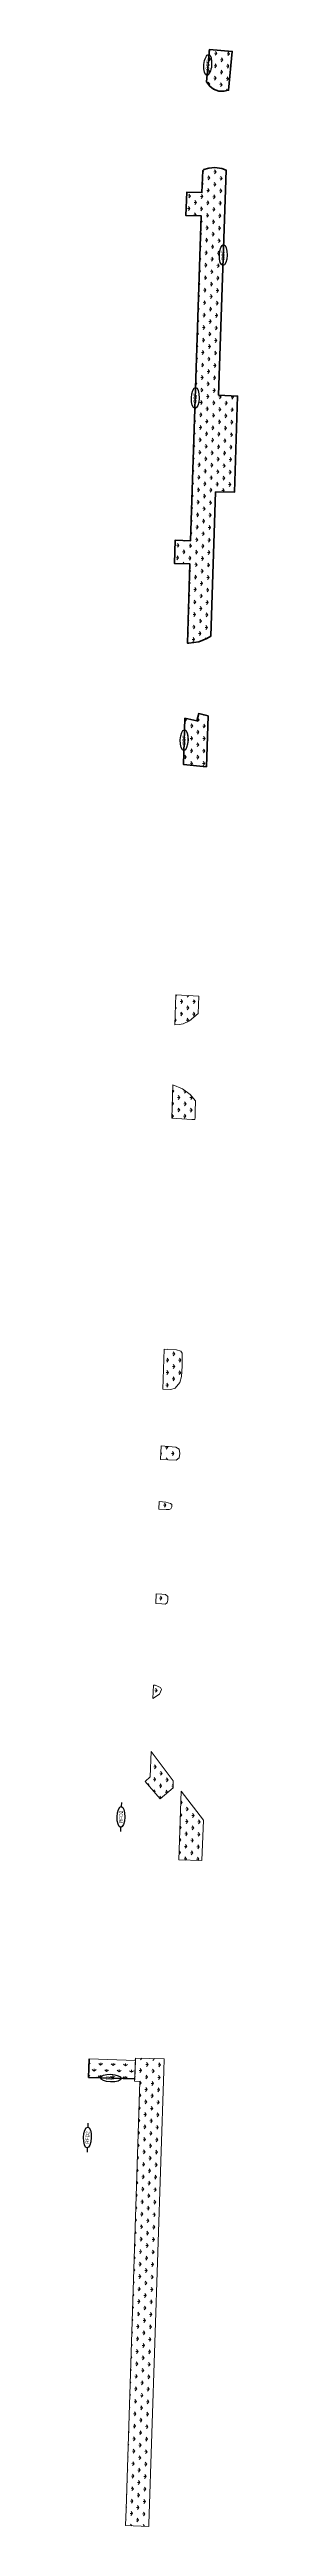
# Model space of a CAD drawing. Extents: x 2536944 to 2538528, y 7112605 to 7129181.
# Drawn here: x 2538231 to 2538298, y 7123283 to 7124350 of the extents above; entities that cross this region are included whole.
import ezdxf

# ---------------------------------------------------------------- set-up
doc = ezdxf.new("R2010")
doc.units = 0
doc.header["$MEASUREMENT"] = 0
for name, color, linetype, lineweight in [('C-SW3P-BSOD-07', 7, 'Continuous', 0), ('C-SW3P-BSOD-08', 7, 'Continuous', 0), ('C-SW3P-BSOD-10', 7, 'Continuous', 0), ('C-SW3P-BSOD-SS03', 7, 'Continuous', 0), ('C-SW3P-RFD-07', 7, 'Continuous', 30), ('C-SW3P-RFD-10', 7, 'Continuous', 30), ('C-SW3P-RFD-SS03', 7, 'Continuous', 30), ('C-SW3P-SCFN-08', 7, 'Continuous', 0), ('C-SW3P-SCFN-10', 7, 'Continuous', 30), ('C-SW3P-SCFN-SS03', 7, 'Continuous', 30)]:
    doc.layers.add(name, color=color, linetype=linetype, lineweight=lineweight)
doc.styles.add('L80', font='simplex.shx', dxfattribs={"height": 0.006667})

# ---------------------------------------------------------------- blocks, each defined once
blk = doc.blocks.new('*U26')
at = {"layer": 'C-SW3P-RFD-10'}
for p, q in [((0.1, 12.5), (0.1, 9)), ((-0.1, -9), (-0.1, -12.5))]:
    blk.add_line(p, q, dxfattribs=at)
blk.add_ellipse((0, 0), major_axis=(0.09, 8.99), ratio=0.369951, dxfattribs=at)
at = {"layer": 'C-SW3P-RFD-10', "insert": (-1.5, 0), "char_height": 3, "width": 189.698, "attachment_point": 2, "rotation": 89.4432, "style": 'L80'}
blk.add_mtext('\\FBRIDGE.shx;RFD2\\P ', dxfattribs=at)
blk = doc.blocks.new('*U40')
at = {"layer": 'C-SW3P-RFD-SS03'}
for p, q in [((0.1, 12.5), (0.1, 9)), ((-0.1, -9), (-0.1, -12.5))]:
    blk.add_line(p, q, dxfattribs=at)
blk.add_ellipse((0, 0), major_axis=(0.09, 8.99), ratio=0.369951, dxfattribs=at)
at = {"layer": 'C-SW3P-RFD-SS03', "insert": (-1.5, 0), "char_height": 3, "width": 189.698, "attachment_point": 2, "rotation": 89.4432, "style": 'L80'}
blk.add_mtext('\\FBRIDGE.shx;RFD2\\P ', dxfattribs=at)
blk = doc.blocks.new('*U41')
at = {"layer": 'C-SW3P-SCFN-10', "lineweight": 30}
for p, q in [((0.1, 12.5), (0.1, 9)), ((-0.1, -9), (-0.1, -12.5))]:
    blk.add_line(p, q, dxfattribs=at)
blk.add_ellipse((0, 0), major_axis=(0.09, 8.99), ratio=0.369951, dxfattribs=at)
at = {"layer": 'C-SW3P-SCFN-10', "lineweight": 30, "insert": (-1.5, -0.2), "char_height": 3, "width": 189.698, "attachment_point": 2, "rotation": 89.4432, "style": 'L80'}
blk.add_mtext('\\FBRIDGE.shx;SCF\\P ', dxfattribs=at)
blk = doc.blocks.new('*U42')
at = {"layer": 'C-SW3P-SCFN-10', "lineweight": 30}
for p, q in [((0.1, 12.5), (0.1, 9)), ((-0.1, -9), (-0.1, -12.5))]:
    blk.add_line(p, q, dxfattribs=at)
blk.add_ellipse((0, 0), major_axis=(0.09, 8.99), ratio=0.369951, dxfattribs=at)
at = {"layer": 'C-SW3P-SCFN-10', "lineweight": 30, "insert": (-1.5, -0.2), "char_height": 3, "width": 189.698, "attachment_point": 2, "rotation": 89.4432, "style": 'L80'}
blk.add_mtext('\\FBRIDGE.shx;SCF\\P ', dxfattribs=at)
blk = doc.blocks.new('*U43')
at = {"layer": 'C-SW3P-SCFN-10', "lineweight": 30}
for p, q in [((0.1, 12.5), (0.1, 9)), ((-0.1, -9), (-0.1, -12.5))]:
    blk.add_line(p, q, dxfattribs=at)
blk.add_ellipse((0, 0), major_axis=(0.09, 8.99), ratio=0.369951, dxfattribs=at)
at = {"layer": 'C-SW3P-SCFN-10', "lineweight": 30, "insert": (-1.5, -0.2), "char_height": 3, "width": 189.698, "attachment_point": 2, "rotation": 89.4432, "style": 'L80'}
blk.add_mtext('\\FBRIDGE.shx;SCF\\P ', dxfattribs=at)
blk = doc.blocks.new('*U44')
at = {"layer": 'C-SW3P-SCFN-10', "lineweight": 30}
for p, q in [((0.1, 12.5), (0.1, 9)), ((-0.1, -9), (-0.1, -12.5))]:
    blk.add_line(p, q, dxfattribs=at)
blk.add_ellipse((0, 0), major_axis=(0.09, 8.99), ratio=0.369951, dxfattribs=at)
at = {"layer": 'C-SW3P-SCFN-10', "lineweight": 30, "insert": (-1.5, -0.2), "char_height": 3, "width": 189.698, "attachment_point": 2, "rotation": 89.4432, "style": 'L80'}
blk.add_mtext('\\FBRIDGE.shx;SCF\\P ', dxfattribs=at)
blk = doc.blocks.new('*U82')
at = {"layer": 'C-SW3P-RFD-07'}
for p, q in [((0.1, 12.5), (0.1, 9)), ((-0.1, -9), (-0.1, -12.5))]:
    blk.add_line(p, q, dxfattribs=at)
blk.add_ellipse((0, 0), major_axis=(0.09, 8.99), ratio=0.369951, dxfattribs=at)
at = {"layer": 'C-SW3P-RFD-07', "insert": (-1.5, 0), "char_height": 3, "width": 189.698, "attachment_point": 2, "rotation": 89.4432, "style": 'L80'}
blk.add_mtext('\\FBRIDGE.shx;RFD2\\P ', dxfattribs=at)
blk = doc.blocks.new('*U84')
at = {"layer": 'C-SW3P-SCFN-08', "lineweight": 30}
for p, q in [((0.1, 12.5), (0.1, 9)), ((-0.1, -9), (-0.1, -12.5))]:
    blk.add_line(p, q, dxfattribs=at)
blk.add_ellipse((0, 0), major_axis=(0.09, 8.99), ratio=0.369951, dxfattribs=at)
at = {"layer": 'C-SW3P-SCFN-08', "lineweight": 30, "insert": (-1.5, -0.2), "char_height": 3, "width": 189.698, "attachment_point": 2, "rotation": 89.4432, "style": 'L80'}
blk.add_mtext('\\FBRIDGE.shx;SCF\\P ', dxfattribs=at)

msp = doc.modelspace()

# ---------------------------------------------------------------- hatches: boundary and pattern name
at = {"layer": 'C-SW3P-BSOD-07', "lineweight": 13}
h = msp.add_hatch(dxfattribs=at)
h.set_pattern_fill('GRASS', color=256, style=0)
h.set_pattern_definition([(-1.9833, (2538255.9106, 7123345.3626), (5.18672, -5.55884), [1.008, -4.368]), (126.6765, (2538256.918, 7123345.3277), (15.374108, -22.04929), [1.07572, -33.34747]), (229.35685, (2538256.918, 7123345.3277), (-16.8625683, -20.932945), [1.07572, -33.34747]), (126.6765, (2538259.51134, 7123342.5483), (15.374108, -22.04929), [1.07572, -33.34747]), (-1.9833, (2538258.69, 7123347.956), (5.18672, -5.55884), [1.008, -4.368]), (229.35685, (2538259.6974, 7123347.9211), (-16.8625683, -20.932945), [1.07572, -33.34747])])
h.paths.add_polyline_path([(2538253.5, 7123484.2), (2538253.6, 7123484.2), (2538253.3, 7123476.2), (2538253.3, 7123476.3), (2538253.2, 7123475.3), (2538255.4, 7123475.2), (2538249.6, 7123290.9), (2538249.3, 7123283.9), (2538259.3, 7123283.5), (2538259.3, 7123284.5), (2538265.8, 7123479.8), (2538265.9, 7123484.9), (2538253.6, 7123485.2)])
at = {"layer": 'C-SW3P-BSOD-08', "lineweight": 13}
h = msp.add_hatch(dxfattribs=at)
h.set_pattern_fill('GRASS', color=256, style=0)
h.set_pattern_definition([(268.175, (2538246.835, 7123491.01), (-5.5445, -5.202), [1.008, -4.368]), (396.835, (2538246.8029, 7123490.0024), (-22.0067, -15.435013), [1.0757, -33.34747]), (499.5153, (2538246.8029, 7123490.0024), (-20.979488, 16.804627), [1.0757, -33.34747]), (396.835, (2538244.0306, 7123487.4013), (-22.0067, -15.435013), [1.0757, -33.34747]), (268.175, (2538249.436, 7123488.2376), (-5.5445, -5.202), [1.008, -4.368]), (499.5153, (2538249.4039, 7123487.2301), (-20.979488, 16.804627), [1.0757, -33.34747])])
h.paths.add_polyline_path([(2538253.6, 7123484.2), (2538233.6, 7123484.9), (2538233.3, 7123476.9), (2538253.3, 7123476.2)])
at = {"layer": 'C-SW3P-BSOD-10', "lineweight": 13}
h = msp.add_hatch(dxfattribs=at)
h.set_pattern_fill('GRASS', color=256, style=0)
h.set_pattern_definition([(-1.882, (2538276.988, 7124349.069), (5.1965, -5.5497), [1.008, -4.368]), (126.7776, (2538277.9952, 7124349.0359), (15.413016, -22.02211), [1.07572, -33.34747]), (229.458, (2538277.9952, 7124349.0359), (-16.82558, -20.962686), [1.07572, -33.34747]), (126.7776, (2538280.59345, 7124346.2611), (15.413016, -22.02211), [1.0757, -33.34747]), (-1.882, (2538279.7626, 7124351.6673), (5.1965, -5.5497), [1.008, -4.368]), (229.458, (2538280.77, 7124351.6342), (-16.82558, -20.962686), [1.07572, -33.34747])])
h.paths.add_polyline_path([(2538285.5, 7124350.3), (2538284.2, 7124336.4), (2538285.7, 7124334.5), (2538287.3, 7124333.3), (2538289.6, 7124332.4), (2538291.8, 7124332.4), (2538293.8, 7124332.8), (2538295.4, 7124349.5)])
h = msp.add_hatch(dxfattribs=at)
h.set_pattern_fill('GRASS', color=256, style=0)
h.set_pattern_definition([(-1.8822, (2538253.092, 7124072.858), (5.19653, -5.54967), [1.008, -4.368]), (126.77763, (2538254.0997, 7124072.825), (15.413016, -22.0221103), [1.07572, -33.34747]), (229.458, (2538254.0997, 7124072.825), (-16.8255814, -20.962686), [1.07572, -33.34747]), (126.77763, (2538256.698, 7124070.0502), (15.413016, -22.0221103), [1.07572, -33.34747]), (-1.8822, (2538255.867, 7124075.4564), (5.19653, -5.54967), [1.008, -4.368]), (229.458, (2538256.87455, 7124075.4233), (-16.8255814, -20.962686), [1.07572, -33.34747])])
h.paths.add_polyline_path([(2538276, 7124094.7), (2538277.1, 7124128.8), (2538270.4, 7124129), (2538270.7, 7124139), (2538277.4, 7124138.8), (2538282, 7124278.7), (2538275.3, 7124278.9), (2538275.7, 7124288.9), (2538282.3, 7124288.7), (2538282.7, 7124298.3), (2538285.2, 7124299.3), (2538287.9, 7124299.5), (2538290.9, 7124299.1), (2538292.7, 7124298.4), (2538289.5, 7124201.4), (2538297.7, 7124201.1), (2538296.4, 7124159.6), (2538288.1, 7124159.9), (2538286.1, 7124097.6), (2538284.4, 7124096.7), (2538280.9, 7124095.2), (2538276.6, 7124094.7)])
h = msp.add_hatch(dxfattribs=at)
h.set_pattern_fill('GRASS', color=256, style=0)
h.set_pattern_definition([(-0.557, (2538277.2494, 7124053.6367), (5.3235, -5.428), [1.008, -4.368]), (128.103, (2538278.2574, 7124053.6269), (15.918283, -21.6597), [1.0757, -33.3475]), (230.7834, (2538278.2574, 7124053.6269), (-16.336194, -21.34627), [1.0757, -33.3475]), (128.103, (2538280.9191, 7124050.9129), (15.918283, -21.6597), [1.0757, -33.3475]), (-0.557, (2538279.9634, 7124056.2985), (5.3235, -5.428), [1.008, -4.368]), (230.7834, (2538280.97135, 7124056.28866), (-16.336194, -21.34627), [1.0757, -33.34747])])
edge = h.paths.add_edge_path()
edge.add_ellipse((2538274.6, 7124052.9), major_axis=(0.14, 4.49), ratio=0.369951, start_angle=180.4168, end_angle=359.2789, ccw=False)
edge.add_line((2538274.4, 7124048.4), (2538274.3, 7124042.4))
edge.add_line((2538274.3, 7124042.4), (2538275.1, 7124042.3))
edge.add_line((2538275.1, 7124042.3), (2538284.2, 7124041.4))
edge.add_line((2538284.2, 7124041.4), (2538284.5, 7124050.6))
edge.add_line((2538284.5, 7124050.6), (2538284.9, 7124063.4))
edge.add_line((2538284.9, 7124063.4), (2538280.9, 7124064.3))
edge.add_line((2538280.9, 7124064.3), (2538280.1, 7124061.2))
edge.add_line((2538280.1, 7124061.2), (2538274.9, 7124062.3))
edge.add_line((2538274.9, 7124062.3), (2538274.7, 7124057.4))
h = msp.add_hatch(dxfattribs=at)
h.set_pattern_fill('GRASS', color=256, style=0)
h.set_pattern_definition([(-0.557, (2538272.906, 7123940.306), (5.3235, -5.428), [1.008, -4.368]), (128.103, (2538273.91395, 7123940.2963), (15.918283, -21.6597), [1.0757, -33.3475]), (230.7834, (2538273.91395, 7123940.2963), (-16.336194, -21.34627), [1.0757, -33.3475]), (128.103, (2538276.5757, 7123937.5823), (15.91828, -21.6597), [1.0757, -33.3475]), (-0.557, (2538275.62, 7123942.968), (5.3235, -5.428), [1.008, -4.368]), (230.7834, (2538276.6279, 7123942.958), (-16.336194, -21.34627), [1.0757, -33.3475])])
h.paths.add_polyline_path([(2538274.2, 7123930.7), (2538276.9, 7123932), (2538280.7, 7123935.2), (2538281, 7123942.6), (2538271, 7123943.2), (2538270.6, 7123930.3), (2538272.5, 7123930.4)])
h = msp.add_hatch(dxfattribs=at)
h.set_pattern_fill('GRASS', color=256, style=0)
h.set_pattern_definition([(-0.557, (2538271.7136, 7123898.969), (5.3235, -5.428), [1.008, -4.368]), (128.103, (2538272.7216, 7123898.9592), (15.918283, -21.6597), [1.0757, -33.3475]), (230.7834, (2538272.7216, 7123898.9592), (-16.336194, -21.34627), [1.0757, -33.3475]), (128.103, (2538275.3833, 7123896.2452), (15.918283, -21.6597), [1.0757, -33.3475]), (-0.557, (2538274.4276, 7123901.631), (5.3235, -5.428), [1.008, -4.368]), (230.7834, (2538275.4356, 7123901.621), (-16.336194, -21.34627), [1.0757, -33.3475])])
h.paths.add_polyline_path([(2538269.2, 7123890.1), (2538277.9, 7123889.5), (2538279.2, 7123889.5), (2538279.3, 7123890.3), (2538279.3, 7123892.8), (2538279.5, 7123897.5), (2538277.2, 7123900.2), (2538273.9, 7123902.7), (2538269.7, 7123904.4)])
h = msp.add_hatch(dxfattribs=at)
h.set_pattern_fill('GRASS', color=256, style=0)
h.set_pattern_definition([(-0.557, (2538266.8306, 7123785.8494), (5.3235, -5.428), [1.008, -4.368]), (128.103, (2538267.8386, 7123785.8396), (15.918283, -21.6597), [1.0757, -33.3475]), (230.7834, (2538267.8386, 7123785.8396), (-16.336194, -21.34627), [1.0757, -33.3475]), (128.103, (2538270.5003, 7123783.1256), (15.918283, -21.6597), [1.0757, -33.3475]), (-0.557, (2538269.5446, 7123788.511), (5.3235, -5.428), [1.008, -4.368]), (230.7834, (2538270.5526, 7123788.5014), (-16.336194, -21.34627), [1.0757, -33.34747])])
h.paths.add_polyline_path([(2538273.2, 7123789.7), (2538271.3, 7123790.3), (2538266, 7123790.6), (2538265.4, 7123773.4), (2538268.9, 7123773.2), (2538270.7, 7123773.8), (2538272.8, 7123776.2), (2538273.5, 7123778.8), (2538273.7, 7123783.3), (2538273.7, 7123788.8)])
h = msp.add_hatch(dxfattribs=at)
h.set_pattern_fill('GRASS', color=256, style=0)
h.set_pattern_definition([(-0.56, (2538266.52, 7123748.3276), (5.3235, -5.428), [1.008, -4.368]), (128.103, (2538267.52795, 7123748.31785), (15.91828, -21.6597), [1.0757, -33.3475]), (230.783, (2538267.52795, 7123748.31785), (-16.33619, -21.34627), [1.0757, -33.3475]), (128.103, (2538270.1897, 7123745.60386), (15.91828, -21.6597), [1.0757, -33.3475]), (-0.56, (2538269.234, 7123750.9894), (5.3235, -5.428), [1.008, -4.368]), (230.783, (2538270.2419, 7123750.9796), (-16.336194, -21.34627), [1.0757, -33.3475])])
h.paths.add_polyline_path([(2538272.4, 7123747.5), (2538271, 7123748.3), (2538264.6, 7123748.9), (2538264.4, 7123743.1), (2538271.1, 7123742.8), (2538272.4, 7123743.8), (2538272.8, 7123745.6)])
h = msp.add_hatch(dxfattribs=at)
h.set_pattern_fill('GRASS', color=256, style=0)
h.set_pattern_definition([(-0.56, (2538263.036, 7123726.046), (5.3235, -5.428), [1.008, -4.368]), (128.103, (2538264.0442, 7123726.036), (15.91828, -21.6597), [1.0757, -33.3475]), (230.783, (2538264.0442, 7123726.036), (-16.33619, -21.34627), [1.0757, -33.3475]), (128.103, (2538266.7059, 7123723.322), (15.91828, -21.6597), [1.0757, -33.3475]), (-0.56, (2538265.75, 7123728.7075), (5.3235, -5.428), [1.008, -4.368]), (230.783, (2538266.7582, 7123728.6977), (-16.33619, -21.34627), [1.0757, -33.3475])])
h.paths.add_polyline_path([(2538268.7, 7123724.1), (2538266.7, 7123724.7), (2538263.8, 7123724.9), (2538263.7, 7123721.7), (2538266.8, 7123721.5), (2538268.1, 7123721.5), (2538268.8, 7123721.8), (2538269.2, 7123722.7), (2538269.2, 7123723.7)])
h = msp.add_hatch(dxfattribs=at)
h.set_pattern_fill('GRASS', color=256, style=0)
h.set_pattern_definition([(-1.98, (2538261.358, 7123686.1243), (5.1867, -5.559), [1.008, -4.368]), (126.676, (2538262.36555, 7123686.0894), (15.37411, -22.04929), [1.0757, -33.3475]), (229.357, (2538262.36555, 7123686.0894), (-16.86257, -20.932945), [1.0757, -33.3475]), (126.676, (2538264.9589, 7123683.31), (15.3741, -22.04929), [1.0757, -33.3475]), (-1.98, (2538264.1376, 7123688.7177), (5.1867, -5.559), [1.008, -4.368]), (229.357, (2538265.145, 7123688.6828), (-16.86257, -20.932945), [1.0757, -33.3475])])
h.paths.add_polyline_path([(2538267.2, 7123681.3), (2538267.6, 7123682.5), (2538267.6, 7123684), (2538266.6, 7123684.9), (2538265, 7123685), (2538262.5, 7123685.2), (2538262.4, 7123681), (2538264.9, 7123680.9), (2538266.4, 7123680.8)])
h = msp.add_hatch(dxfattribs=at)
h.set_pattern_fill('GRASS', color=256, style=0)
h.set_pattern_definition([(-1.98, (2538259.275, 7123646.4157), (5.1867, -5.559), [1.008, -4.368]), (126.676, (2538260.2826, 7123646.3808), (15.37411, -22.04929), [1.0757, -33.3475]), (229.357, (2538260.2826, 7123646.3808), (-16.86257, -20.932945), [1.0757, -33.3475]), (126.676, (2538262.876, 7123643.6014), (15.3741, -22.04929), [1.0757, -33.3475]), (-1.983, (2538262.0546, 7123649.009), (5.1867, -5.5588), [1.008, -4.368]), (229.357, (2538263.062, 7123648.97414), (-16.86257, -20.932945), [1.0757, -33.3475])])
h.paths.add_polyline_path([(2538264.4, 7123644.8), (2538262, 7123645.8), (2538261.3, 7123645.8), (2538261.1, 7123640.1), (2538263.9, 7123642), (2538264.8, 7123644)])
h = msp.add_hatch(dxfattribs=at)
h.set_pattern_fill('GRASS', color=256, style=0)
h.set_pattern_definition([(-1.983, (2538261.249, 7123605.2924), (5.1867, -5.5588), [1.008, -4.368]), (126.6765, (2538262.2562, 7123605.2575), (15.37411, -22.04929), [1.0757, -33.3475]), (229.357, (2538262.2562, 7123605.2575), (-16.86257, -20.932945), [1.0757, -33.3475]), (126.6765, (2538264.8495, 7123602.4781), (15.37411, -22.04929), [1.0757, -33.34747]), (-1.983, (2538264.028, 7123607.886), (5.1867, -5.5588), [1.008, -4.368]), (229.357, (2538265.0356, 7123607.8509), (-16.86257, -20.932945), [1.0757, -33.3475])])
h.paths.add_polyline_path([(2538259.9, 7123606.3), (2538257.8, 7123604.4), (2538264.3, 7123596.9), (2538269.8, 7123601.6), (2538269.9, 7123604.7), (2538260.3, 7123617.3)])
at = {"layer": 'C-SW3P-BSOD-SS03', "lineweight": 13}
h = msp.add_hatch(dxfattribs=at)
h.set_pattern_fill('GRASS', color=256, style=0)
h.set_pattern_definition([(-1.88, (2538272.3307, 7123584.555), (5.1969, -5.5494), [1.008, -4.368]), (126.781, (2538273.3382, 7123584.5222), (15.41432, -22.0212), [1.0757, -33.34747]), (229.4614, (2538273.3382, 7123584.5222), (-16.82434, -20.96368), [1.0757, -33.34747]), (126.781, (2538275.9366, 7123581.7475), (15.41432, -22.0212), [1.0757, -33.34747]), (-1.88, (2538275.1054, 7123587.1536), (5.1969, -5.5494), [1.008, -4.368]), (229.4614, (2538276.11285, 7123587.1206), (-16.82434, -20.96368), [1.0757, -33.34747])])
h.paths.add_polyline_path([(2538282.9, 7123587.7), (2538273.3, 7123600.2), (2538272.3, 7123570.6), (2538282.3, 7123570.3)])

# ---------------------------------------------------------------- linework, layer by layer
at = {"layer": 'C-SW3P-BSOD-07', "lineweight": 13, "flags": 128}
msp.add_lwpolyline([(2538249.3, 7123283.9), (2538259.3, 7123283.5), (2538259.3, 7123284.5), (2538265.8, 7123479.8), (2538265.9, 7123484.9), (2538253.6, 7123485.2), (2538253.2, 7123475.3), (2538255.4, 7123475.2), (2538249.6, 7123290.9)], close=True, dxfattribs=at)
at = {"layer": 'C-SW3P-BSOD-07', "lineweight": 0, "flags": 128}
msp.add_lwpolyline([(2538253.5, 7123484.2), (2538253.6, 7123484.2), (2538253.3, 7123476.2), (2538253.3, 7123476.3), (2538253.2, 7123475.3), (2538255.4, 7123475.2), (2538249.6, 7123290.9), (2538249.3, 7123283.9), (2538259.3, 7123283.5), (2538259.3, 7123284.5), (2538265.8, 7123479.8), (2538265.9, 7123484.9), (2538253.6, 7123485.2)], close=True, dxfattribs=at)
at = {"layer": 'C-SW3P-BSOD-08', "lineweight": 13, "flags": 128}
msp.add_lwpolyline([(2538253.6, 7123484.2), (2538233.6, 7123484.9), (2538233.3, 7123476.9), (2538253.3, 7123476.2)], close=True, dxfattribs=at)
at = {"layer": 'C-SW3P-BSOD-10', "lineweight": 13}
for p, q in [((2538275.3, 7124278.9), (2538275.7, 7124288.9)), ((2538282.3, 7124288.7), (2538275.7, 7124288.9)), ((2538282, 7124278.7), (2538275.3, 7124278.9)), ((2538270.4, 7124129), (2538270.7, 7124139)), ((2538277.4, 7124138.8), (2538270.7, 7124139)), ((2538277.1, 7124128.8), (2538270.4, 7124129))]:
    msp.add_line(p, q, dxfattribs=at)
at = {"layer": 'C-SW3P-BSOD-10', "lineweight": 13, "flags": 128}
for points in [[(2538285.5, 7124350.3), (2538284.2, 7124336.4), (2538285.7, 7124334.5), (2538287.3, 7124333.3), (2538289.6, 7124332.4), (2538291.8, 7124332.4), (2538293.8, 7124332.8), (2538295.4, 7124349.5)], [(2538276, 7124094.7), (2538277.1, 7124128.8), (2538270.4, 7124129), (2538270.7, 7124139), (2538277.4, 7124138.8), (2538282, 7124278.7), (2538275.3, 7124278.9), (2538275.7, 7124288.9), (2538282.3, 7124288.7), (2538282.7, 7124298.3), (2538285.2, 7124299.3), (2538287.9, 7124299.5), (2538290.9, 7124299.1), (2538292.7, 7124298.4), (2538289.5, 7124201.4), (2538297.7, 7124201.1), (2538296.4, 7124159.6), (2538288.1, 7124159.9), (2538286.1, 7124097.6), (2538284.4, 7124096.7), (2538280.9, 7124095.2), (2538276.6, 7124094.7)], [(2538274.2, 7123930.7), (2538276.9, 7123932), (2538280.7, 7123935.2), (2538281, 7123942.6), (2538271, 7123943.2), (2538270.6, 7123930.3), (2538272.5, 7123930.4)], [(2538269.2, 7123890.1), (2538277.9, 7123889.5), (2538279.2, 7123889.5), (2538279.3, 7123890.3), (2538279.3, 7123892.8), (2538279.5, 7123897.5), (2538277.2, 7123900.2), (2538273.9, 7123902.7), (2538269.7, 7123904.4)], [(2538273.2, 7123789.7), (2538271.3, 7123790.3), (2538266, 7123790.6), (2538265.4, 7123773.4), (2538268.9, 7123773.2), (2538270.7, 7123773.8), (2538272.8, 7123776.2), (2538273.5, 7123778.8), (2538273.7, 7123783.3), (2538273.7, 7123788.8)], [(2538272.4, 7123747.5), (2538271, 7123748.3), (2538264.6, 7123748.9), (2538264.4, 7123743.1), (2538271.1, 7123742.8), (2538272.4, 7123743.8), (2538272.8, 7123745.6)], [(2538268.7, 7123724.1), (2538266.7, 7123724.7), (2538263.8, 7123724.9), (2538263.7, 7123721.7), (2538266.8, 7123721.5), (2538268.1, 7123721.5), (2538268.8, 7123721.8), (2538269.2, 7123722.7), (2538269.2, 7123723.7)], [(2538262.5, 7123685.2), (2538262.4, 7123681), (2538264.9, 7123680.9), (2538266.4, 7123680.8), (2538267.2, 7123681.3), (2538267.6, 7123682.5), (2538267.6, 7123684), (2538266.6, 7123684.9), (2538265, 7123685)], [(2538267.2, 7123681.3), (2538267.6, 7123682.5), (2538267.6, 7123684), (2538266.6, 7123684.9), (2538265, 7123685), (2538262.5, 7123685.2), (2538262.4, 7123681), (2538264.9, 7123680.9), (2538266.4, 7123680.8)], [(2538264.4, 7123644.8), (2538262, 7123645.8), (2538261.3, 7123645.8), (2538261.1, 7123640.1), (2538263.9, 7123642), (2538264.8, 7123644)], [(2538269.9, 7123604.7), (2538260.3, 7123617.3), (2538259.9, 7123606.3), (2538257.8, 7123604.4), (2538264.3, 7123596.9), (2538269.8, 7123601.6)], [(2538259.9, 7123606.3), (2538257.8, 7123604.4), (2538264.3, 7123596.9), (2538269.8, 7123601.6), (2538269.9, 7123604.7), (2538260.3, 7123617.3)]]:
    msp.add_lwpolyline(points, close=True, dxfattribs=at)
for points in [[(2538282.7, 7124298.3), (2538283.1, 7124298.6), (2538285.3, 7124299.3), (2538287.9, 7124299.5), (2538290.9, 7124299.1), (2538292.7, 7124298.4)], [(2538286.1, 7124097.6), (2538284.4, 7124096.7), (2538280.9, 7124095.2), (2538276.6, 7124094.7), (2538276, 7124094.7)], [(2538261.3, 7123645.8), (2538261.1, 7123640.1), (2538263.9, 7123642), (2538264.8, 7123644), (2538264.4, 7123644.8), (2538262, 7123645.8), (2538261.3, 7123645.8)]]:
    msp.add_lwpolyline(points, dxfattribs=at)
at = {"layer": 'C-SW3P-BSOD-10', "lineweight": 13}
msp.add_rational_spline([(2538274.7, 7124057.4), (2538276.4, 7124057.2), (2538276.2, 7124052.8), (2538276.1, 7124048.4), (2538274.4, 7124048.4), (2538274.4, 7124045.4), (2538274.3, 7124042.4), (2538274.7, 7124042.4), (2538275.1, 7124042.3), (2538279.7, 7124041.9), (2538284.2, 7124041.4), (2538284.4, 7124046), (2538284.5, 7124050.6), (2538284.7, 7124057), (2538284.9, 7124063.4), (2538282.9, 7124063.9), (2538280.9, 7124064.3), (2538280.5, 7124062.8), (2538280.1, 7124061.2), (2538277.5, 7124061.8), (2538274.9, 7124062.3), (2538274.8, 7124059.8), (2538274.7, 7124057.4)], [1, 0.710608867746, 1, 0.710608867746, 1, 1, 1, 1, 1, 1, 1, 1, 1, 1, 1, 1, 1, 1, 1, 1, 1, 1, 1], degree=2, knots=[0, 0, 0, 0.25, 0.25, 0.5, 0.5, 0.555556, 0.555556, 0.611111, 0.611111, 0.666667, 0.666667, 0.722222, 0.722222, 0.777778, 0.777778, 0.833333, 0.833333, 0.888889, 0.888889, 0.944444, 0.944444, 1, 1, 1], dxfattribs=at)
at = {"layer": 'C-SW3P-BSOD-SS03', "lineweight": 13, "flags": 128}
msp.add_lwpolyline([(2538282.9, 7123587.7), (2538273.3, 7123600.2), (2538272.3, 7123570.6), (2538282.3, 7123570.3)], close=True, dxfattribs=at)
at = {"layer": 'C-SW3P-SCFN-08', "lineweight": 40, "flags": 128}
msp.add_lwpolyline([(2538253.3, 7123476.3), (2538233.3, 7123476.9), (2538233.6, 7123484.9)], dxfattribs=at)
at = {"layer": 'C-SW3P-SCFN-10', "lineweight": 40, "flags": 128}
msp.add_lwpolyline([(2538284.2, 7124336.4), (2538285.7, 7124334.5), (2538287.3, 7124333.3), (2538289.6, 7124332.4), (2538291.8, 7124332.4), (2538293.8, 7124332.8), (2538295.4, 7124349.5), (2538285.5, 7124350.3)], close=True, dxfattribs=at)
for points in [[(2538288.1, 7124159.9), (2538286.1, 7124097.6), (2538284.4, 7124096.7), (2538280.9, 7124095.2), (2538276.6, 7124094.7), (2538276, 7124094.7), (2538277.1, 7124128.8), (2538270.4, 7124129), (2538270.7, 7124139), (2538277.4, 7124138.8), (2538282, 7124278.7), (2538275.3, 7124278.9), (2538275.7, 7124288.9), (2538282.3, 7124288.7), (2538282.7, 7124298.3), (2538283.1, 7124298.6), (2538285.2, 7124299.3), (2538287.9, 7124299.5), (2538290.9, 7124299.1), (2538292.7, 7124298.4), (2538289.5, 7124201.4)], [(2538284.9, 7124063.4), (2538284.2, 7124041.4), (2538274.3, 7124042.4), (2538274.9, 7124062.3), (2538280.1, 7124061.2), (2538280.9, 7124064.3), (2538285, 7124063.4)]]:
    msp.add_lwpolyline(points, dxfattribs=at)
at = {"layer": 'C-SW3P-SCFN-SS03', "lineweight": 40, "flags": 128}
msp.add_lwpolyline([(2538289.5, 7124201.4), (2538297.7, 7124201.1), (2538296.4, 7124159.7), (2538288.1, 7124159.9)], dxfattribs=at)

# ---------------------------------------------------------------- block references
at = {"layer": 'C-SW3P-RFD-07', "xscale": 0.5000000000000001, "yscale": 0.5000000000000001, "zscale": 0.5000000000000001, "rotation": 358.8750732905126}
msp.add_blockref('*U82', (2538232.8, 7123451), dxfattribs=at)
at = {"layer": 'C-SW3P-RFD-10', "xscale": 0.5000000000000001, "yscale": 0.5000000000000001, "zscale": 0.5000000000000001, "rotation": 358.8750732905126}
msp.add_blockref('*U26', (2538247.3, 7123589.1), dxfattribs=at)
at = {"layer": 'C-SW3P-RFD-SS03', "xscale": 0.5000000000000001, "yscale": 0.5000000000000001, "zscale": 0.5000000000000001, "rotation": 358.8750732905126}
msp.add_blockref('*U40', (2538247.3, 7123589.1), dxfattribs=at)
at = {"layer": 'C-SW3P-SCFN-08', "lineweight": 30, "xscale": 0.5, "yscale": 0.5, "zscale": 0.5, "rotation": 268.3260325037574}
msp.add_blockref('*U84', (2538242.9, 7123476.6), dxfattribs=at)
at = {"layer": 'C-SW3P-SCFN-10', "lineweight": 30, "xscale": 0.4999999999999999, "yscale": 0.4999999999999999, "zscale": 0.4999999999999999}
for name, p, rotation in [('*U44', (2538284.8, 7124343.7), 355.631660257219), ('*U42', (2538291.5, 7124261.8), 358.7308577534262), ('*U41', (2538279.4, 7124200.3), 358.7308577534262), ('*U43', (2538274.6, 7124052.9), 358.7308577534262)]:
    msp.add_blockref(name, p, dxfattribs=dict(at, rotation=rotation))

doc.saveas('drawing.dxf')
